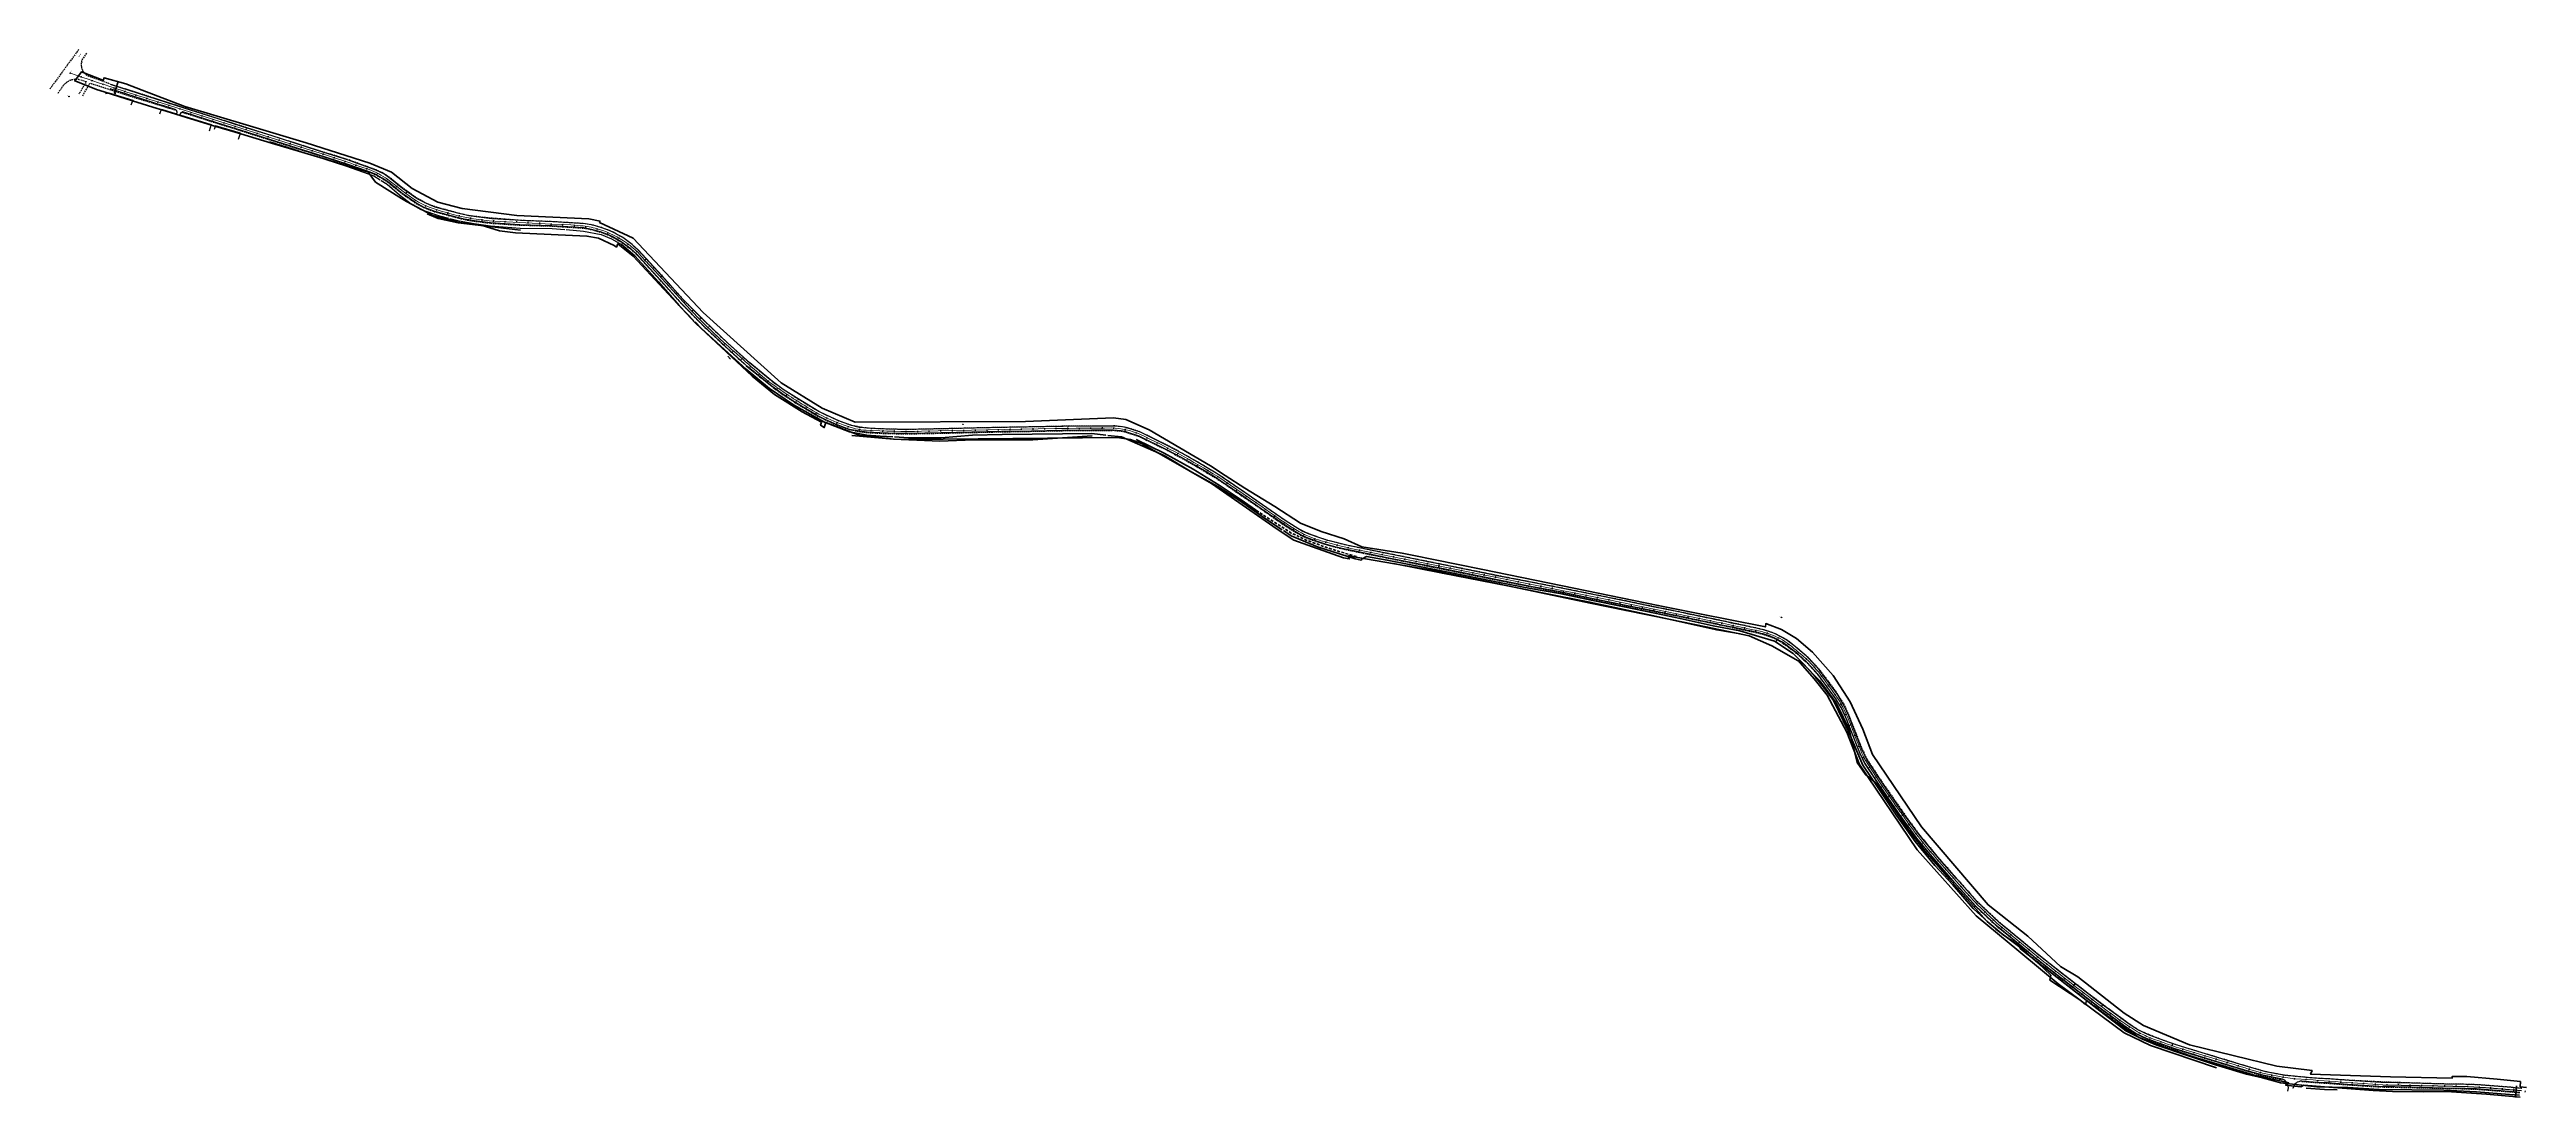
# Model space of a CAD drawing. Header units: metres. Extents: x 245702 to 2250761, y -1588929 to 6439132.
# Drawn here: x 2241850 to 2246139, y 539096 to 540911 of the extents above; entities that cross this region are included whole.
import ezdxf

# ---------------------------------------------------------------- set-up
doc = ezdxf.new("R2010")
doc.units = ezdxf.units.M
for name, pattern in [('CONTI', [0]), ('DASHED2', [0.375, 0.25, -0.125]), ('HIDDEN', [0.375, 0.25, -0.125])]:
    doc.linetypes.add(name, pattern=pattern)
doc.layers.add('10', color=1, linetype='Continuous', lineweight=35)
for name, color, linetype in [('NAD_MDEFAULT', 7, 'CONTI'), ('SIT_LDEFAULT', 7, 'CONTI'), ('USLZNDEFAULT', 7, 'CONTI'), ('ОСЬ_ВЕРХ_ПОКРЫТИЯ_ПИКЕТЫ', 1, 'Continuous'), ('разметка', 7, 'Continuous')]:
    doc.layers.add(name, color=color, linetype=linetype)
doc.styles.add('eskd', font='spds.shx', dxfattribs={"width": 1.2, "oblique": 15})
doc.styles.get("Standard").update_dxf_attribs({"font": 'simplex.shx'})
doc.linetypes.add('FENCELINE2', pattern='A,0.25,-0.1,[132,ltypeshp.shx,S=0.1,R=0,X=-0.1,Y=0],-0.1,1', length=1.45)

# ---------------------------------------------------------------- blocks, each defined once
blk = doc.blocks.new('BL_7')
at = {"color": 0}
for p, q in [((-0.35, 0.35), (0.35, -0.35)), ((-0.35, -0.35), (0.35, 0.35))]:
    blk.add_line(p, q, dxfattribs=at)
blk.add_circle((0, 0), 0.5, dxfattribs=at)

msp = doc.modelspace()

# ---------------------------------------------------------------- linework, layer by layer
at = {"linetype": 'DASHED2', "ltscale": 10, "flags": 128}
for points in [[(2241901, 540910.7), (2241850.4, 540841.5)], [(2241904.6, 540858.1), (2241913.9, 540855.1), (2241901.4, 540833.4)], [(2241907.9, 540830.7), (2241920.5, 540852.6), (2241952.4, 540842.1)], [(2241954, 540841.5), (2241996.1, 540828), (2242046.3, 540812.6), (2242070.4, 540805)], [(2241956.4, 540850.8), (2241998.3, 540837.5), (2242048.3, 540821.3), (2242233.3, 540762.4), (2242313.9, 540736.9), (2242367.1, 540720.4)], [(2242079.8, 540802), (2242231.6, 540754.2), (2242312.2, 540728.7), (2242365.2, 540711.9)], [(2242365.2, 540711.9), (2242386.2, 540704.2), (2242404.1, 540698), (2242414.4, 540694), (2242425.8, 540687.7), (2242437.8, 540679.6), (2242457.8, 540663.1), (2242484, 540644.6), (2242498.9, 540636.9), (2242506.7, 540633.6), (2242517.2, 540629.8), (2242559, 540618.5), (2242570.9, 540615.8), (2242582.4, 540613.8), (2242590.5, 540612.8), (2242614, 540609.8), (2242664.6, 540606.6), (2242720, 540604.9), (2242775.2, 540601.3), (2242788.8, 540598.8), (2242804, 540594.4), (2242816.5, 540589.9), (2242824.1, 540586.5), (2242839.9, 540577.3), (2242856.3, 540565.3)], [(2242368.4, 540720), (2242387.7, 540712.9), (2242402, 540707.7), (2242415.5, 540702.6), (2242428, 540697), (2242440, 540688.8), (2242460, 540672.4), (2242486.2, 540653.8), (2242500.8, 540645.6), (2242507.9, 540642.5), (2242520.4, 540638.1), (2242560.5, 540627.1), (2242576, 540623.4), (2242584.4, 540622.5), (2242593.2, 540621.4), (2242616.1, 540619), (2242666.7, 540615.1), (2242722, 540613), (2242777.7, 540609.6), (2242791.5, 540606.9), (2242806.1, 540602.7), (2242819.3, 540597.9), (2242827.2, 540594.3), (2242843.1, 540585.1), (2242859.5, 540573.3)], [(2242856.3, 540565.3), (2242866.3, 540556.2), (2242907.3, 540511.5), (2242943.8, 540471), (2242981.8, 540432.3), (2243021.5, 540395), (2243059.6, 540360.3), (2243099.1, 540328.2), (2243117.8, 540314.6), (2243140.4, 540299.7), (2243179.1, 540276.2), (2243192.8, 540269.6), (2243208.9, 540262.3), (2243213.6, 540260.3), (2243235.3, 540252.3), (2243252.7, 540248.9), (2243265.8, 540247.2), (2243287.9, 540246), (2243316.6, 540245.2), (2243336.8, 540245), (2243394, 540246.1), (2243447.4, 540247.4), (2243498.3, 540248.5), (2243550.7, 540249.4), (2243603.1, 540250.5), (2243654.1, 540250.8), (2243692.2, 540251.1), (2243705.8, 540249.6), (2243711.7, 540248.6), (2243736.8, 540240.4), (2243784.4, 540217), (2243809.7, 540203.4), (2243833.8, 540189.7), (2243868, 540169.3), (2243878.1, 540162.8), (2243917, 540136.1), (2243947.7, 540114.9), (2243987.4, 540087.3), (2244004.4, 540076.5), (2244016.8, 540069.2), (2244029, 540063.8), (2244047.2, 540057.4), (2244061.1, 540053), (2244077.9, 540048.5), (2244096.3, 540044.1), (2244111, 540041.1), (2244132.9, 540036.6), (2244166.4, 540030), (2244360.3, 539990.9), (2244415.2, 539980.3), (2244465.4, 539970.6), (2244520.2, 539959.4), (2244577, 539947.9), (2244621, 539939), (2244673.9, 539928.3), (2244730.6, 539916.6), (2244777.9, 539906.6), (2244809.4, 539899.9), (2244820.8, 539896.5), (2244827.6, 539894.2), (2244838.4, 539890), (2244850, 539883.2), (2244860.8, 539875.7), (2244877.2, 539862.6), (2244892.8, 539848.7)], [(2242858.3, 540573.5), (2242868.3, 540564.4), (2242909.3, 540519.7), (2242945.9, 540479.1), (2242983.8, 540440.5), (2243023.5, 540403.2), (2243061.7, 540368.4), (2243101.1, 540336.3), (2243119.8, 540322.7), (2243142.5, 540307.8), (2243181.2, 540284.4), (2243194.8, 540277.8), (2243210.9, 540270.5), (2243215.6, 540268.4), (2243237.3, 540260.4), (2243254.7, 540257), (2243267.8, 540255.3), (2243289.9, 540254.2), (2243318.7, 540253.4), (2243338.8, 540253.1), (2243396, 540254.3), (2243449.5, 540255.6), (2243500.4, 540256.7), (2243552.7, 540257.6), (2243605.2, 540258.7), (2243656.2, 540259), (2243694.3, 540259.2), (2243707.8, 540257.8), (2243713.7, 540256.8), (2243738.8, 540248.6), (2243786.4, 540225.1), (2243811.7, 540211.5), (2243835.9, 540197.8), (2243870, 540177.5), (2243880.1, 540171), (2243919.1, 540144.2), (2243949.7, 540123), (2243989.4, 540095.4), (2244006.4, 540084.7), (2244018.9, 540077.4), (2244031, 540072), (2244049.2, 540065.6), (2244063.1, 540061.2), (2244079.9, 540056.6), (2244098.4, 540052.2), (2244113, 540049.2), (2244135, 540044.7), (2244168.4, 540038.1), (2244362.4, 539999.1), (2244417.2, 539988.4), (2244467.4, 539978.7), (2244522.2, 539967.6), (2244579.1, 539956.1), (2244623, 539947.2), (2244676, 539936.4), (2244732.6, 539924.7), (2244779.9, 539914.7), (2244811.3, 539907.8), (2244822.7, 539905), (2244829.7, 539902.3), (2244841.3, 539897.7), (2244856.6, 539889.4), (2244863.5, 539884.5), (2244879.5, 539871.3), (2244894.4, 539858.5)], [(2244892.8, 539848.7), (2244911.3, 539828.3), (2244942.8, 539785.5), (2244953.4, 539767.6), (2244961.7, 539749.3), (2244967.6, 539734.2), (2244985.2, 539689.7), (2244993.1, 539673.6), (2245019, 539634.3), (2245052.2, 539586.5), (2245084.5, 539542.4), (2245118.9, 539500.9), (2245148.9, 539467.1), (2245184.3, 539427.2), (2245222.2, 539391.4), (2245261.8, 539358.8), (2245288, 539337.1), (2245332.6, 539301.9), (2245396.1, 539252.9), (2245447.5, 539215.1), (2245462.2, 539206.1), (2245480.5, 539197.5), (2245498.9, 539190.1), (2245528.2, 539179.8), (2245551, 539173), (2245601.5, 539157.6), (2245655.2, 539141.2), (2245682, 539133.4), (2245715.9, 539126.5)], [(2244894.9, 539857.9), (2244914.9, 539836.5), (2244945.8, 539794.4), (2244957.5, 539775.4), (2244964.9, 539758.7), (2244970.9, 539743.5), (2244988.7, 539698.5), (2244996.5, 539682.3), (2245021.9, 539643.7), (2245054.9, 539595.9), (2245086.7, 539551.6), (2245121.3, 539510.2), (2245151, 539476.3), (2245186.5, 539436.4), (2245224.4, 539400.6), (2245263.9, 539368.1), (2245290.1, 539346.4), (2245334.7, 539311.1), (2245398.2, 539262.1), (2245449.7, 539224.3), (2245466.2, 539212.9), (2245479.8, 539207), (2245504, 539197.1), (2245532.2, 539187.2), (2245552.9, 539180.9), (2245603.2, 539165.7), (2245657, 539149.4), (2245687, 539140.8), (2245719.8, 539134.5), (2245751.6, 539131.5), (2245778.1, 539129.2), (2245796.2, 539128.4), (2245831.3, 539125.9), (2245885.2, 539123.1), (2245941.4, 539121.1), (2245996.9, 539119.5), (2246035.1, 539118.9), (2246056.1, 539118.1), (2246110.8, 539113.9), (2246130.6, 539111.7)], [(2245749.5, 539123.3), (2245749.5, 539123.3), (2245776.1, 539121.3), (2245794.2, 539120.2), (2245828.6, 539117.7), (2245883.1, 539113.9), (2245939.2, 539112.8), (2245994.7, 539111.5), (2246032.1, 539110.7), (2246052.1, 539109.8), (2246108.4, 539105.5), (2246127.1, 539103.8)]]:
    msp.add_lwpolyline(points, dxfattribs=at)
for points in [[(2241914.3, 540904.1), (2241907, 540893.3, 0.376005), (2241915.7, 540865.8), (2241954.6, 540851.5)], [(2241865.1, 540835.2), (2241874.8, 540848.7, -0.307915), (2241903.4, 540858.5, -2.373374)]]:
    msp.add_lwpolyline(points, format="xyb", dxfattribs=at)
at = {"linetype": 'FENCELINE2', "lineweight": 25, "ltscale": 4, "flags": 128}
for points in [[(2241947.5, 540834.3), (2241952.9, 540835.8), (2241994.4, 540822.9), (2241994.4, 540822.9), (2241991.3, 540814.5)], [(2242041.6, 540799.1), (2242044.5, 540807.3), (2242070.4, 540799.3)], [(2242076, 540797.5), (2242130.5, 540780.7), (2242126.7, 540769.1)], [(2242177.8, 540755.3), (2242181.2, 540765.5), (2242138, 540778.4), (2242135.7, 540771.9)]]:
    msp.add_lwpolyline(points, dxfattribs=at)
at = {"flags": 128}
for points in [[(2241954.7, 540843), (2241996.1, 540829.6), (2242046.6, 540813.6)], [(2245889.9, 539117.8), (2245985.4, 539115.8), (2246037.1, 539114.6), (2246067.6, 539112.7), (2246130.1, 539107.7)]]:
    msp.add_lwpolyline(points, dxfattribs=at)
at = {"elevation": 213.7, "flags": 128}
for points in [[(2242415.5, 540701.7), (2242415.5, 540701.7), (2242401.3, 540707), (2242386.4, 540712.2), (2242367.8, 540718.8), (2242314.6, 540735.9), (2242234.1, 540761.6), (2242185.3, 540777), (2242142.2, 540790.4), (2242085.5, 540808.6), (2241956, 540850)], [(2242069.8, 540806.3), (2242046.6, 540813.5)], [(2243236.9, 540259.9), (2243216.8, 540267.3), (2243195.7, 540277.1), (2243182, 540283.7), (2243143.4, 540307.2), (2243120.7, 540322.1), (2243102, 540335.8), (2243062.6, 540367.8), (2243024.4, 540402.5), (2242984.7, 540439.9), (2242946.8, 540478.5), (2242910.2, 540519.1), (2242869.2, 540563.7), (2242859.2, 540572.8), (2242842.8, 540584.8), (2242826.8, 540594), (2242819.2, 540597.3), (2242806.7, 540601.9), (2242791.5, 540606.3), (2242777.8, 540608.8), (2242722.6, 540612.5), (2242667.2, 540614.3), (2242616.3, 540617.6), (2242589, 540620.9), (2242576.5, 540622.5), (2242561.7, 540626), (2242519.9, 540637.3), (2242509.4, 540641.1), (2242501.7, 540644.4), (2242487.1, 540652), (2242461.4, 540670.2), (2242440.4, 540687.3), (2242428.9, 540695.2), (2242415.5, 540701.7)], [(2244165.5, 540037.8), (2244135.1, 540043.9), (2244113.2, 540048.5), (2244098.6, 540051.5), (2244080, 540056), (2244063.3, 540060.5), (2244049.5, 540064.9), (2244031.3, 540071.2), (2244019.2, 540076.7), (2244006.8, 540083.9), (2243989.8, 540094.8), (2243950.2, 540122.2), (2243919.5, 540143.4), (2243880.5, 540170.2), (2243870.4, 540176.7), (2243836.3, 540197.1), (2243812.1, 540210.8), (2243786.7, 540224.4), (2243739.1, 540247.9), (2243713.9, 540256.1), (2243708, 540257.1), (2243694.4, 540258.5), (2243656.2, 540258.3), (2243605.3, 540258), (2243552.8, 540256.9), (2243500.5, 540256), (2243449.6, 540254.9), (2243396.1, 540253.6), (2243338.9, 540252.5), (2243318.8, 540252.7), (2243290, 540253.5), (2243268, 540254.6), (2243252.7, 540256), (2243236.9, 540259.9), (2243236.9, 540259.9)], [(2245465.7, 539212.7), (2245460.6, 539216), (2245450.8, 539222.6), (2245399.5, 539260.3), (2245335.9, 539309.3), (2245291.4, 539344.5), (2245265.1, 539366.2), (2245225.6, 539398.8), (2245187.8, 539434.6), (2245152.3, 539474.5), (2245122.3, 539508.3), (2245122.3, 539508.3), (2245088, 539549.7), (2245055.7, 539593.9), (2245022.5, 539641.6), (2244996.6, 539680.9), (2244988.7, 539696.9), (2244971, 539741.7), (2244965.2, 539756.6), (2244956.9, 539775), (2244946.2, 539793), (2244914.8, 539835.7), (2244896.2, 539856.1), (2244891.6, 539860.3), (2244870.5, 539878.2), (2244856.4, 539888.9), (2244847.9, 539893.2), (2244841.2, 539897.1)], [(2245702.4, 539137.3), (2245685.7, 539140.5), (2245659, 539148.1), (2245605.3, 539164.4), (2245554.8, 539179.8), (2245532.1, 539186.6), (2245502.8, 539196.9), (2245484.4, 539204.3), (2245465.8, 539212.7)], [(2246130.7, 539111.2), (2246111.8, 539113), (2246055.7, 539117.3), (2246035.8, 539118.2), (2245998.2, 539118.9), (2245942.8, 539120.3), (2245886.6, 539121.3), (2245832.2, 539125.2), (2245797.8, 539127.7), (2245779.4, 539128.7), (2245753.1, 539130.8), (2245719.6, 539134), (2245702.4, 539137.3)], [(2246127.1, 539104.3), (2246108.2, 539106.1), (2246052.1, 539110.3), (2246032.2, 539111.2), (2245994.6, 539112), (2245939.2, 539113.3), (2245883, 539114.4), (2245828.6, 539118.2), (2245794.2, 539120.7), (2245775.8, 539121.7), (2245749.5, 539123.9)]]:
    msp.add_lwpolyline(points, dxfattribs=at)
at = {"color": 6, "lineweight": 50, "flags": 128}
for points in [[(2241968.7, 540853.3), (2241962.7, 540835.1), (2241965.1, 540834.4)], [(2242504.2, 540625.8), (2242523, 540618.1), (2242558.1, 540610.4), (2242665.7, 540598)], [(2243024.5, 540379.5), (2243029.5, 540374.3)], [(2243239.5, 540242.3), (2243311.6, 540235.9), (2243391.5, 540232.6), (2243450.3, 540234.6), (2243552.6, 540234.4), (2243655.2, 540241.4)], [(2243943.8, 540109.5), (2243913.7, 540130.8), (2243875.1, 540156.4), (2243830.3, 540183.7), (2243780, 540211.7), (2243731.6, 540235.5)], [(2244777.3, 539898.4), (2244736.8, 539905.5), (2244620, 539931.5), (2244517.3, 539953.5), (2244463.9, 539963.8), (2244374.5, 539981.6), (2244261.7, 540003.6), (2244177.3, 540020.3)], [(2245601.8, 539147.1), (2245487.8, 539185.9), (2245442, 539207.8), (2245327.8, 539292.7), (2245259.8, 539348.9), (2245186, 539410), (2245083.9, 539524.6), (2244984.1, 539672.5), (2244962.1, 539728.2), (2244927.7, 539792.5), (2244905.3, 539820.8), (2244877.9, 539852.2)], [(2245811.1, 539108.9), (2245789.1, 539109.7), (2245756.9, 539111.6)], [(2246121.2, 539115.8), (2246119.7, 539095.6)]]:
    msp.add_lwpolyline(points, dxfattribs=at)
at = {"flags": 128}
for points in [[(2242069.8, 540806.3, -0.177387), (2242070.4, 540799.3, -1.150823)], [(2245725.5, 539106.3), (2245726.1, 539109.7, 0.36245), (2245716, 539127.1)], [(2245749.5, 539123.9), (2245749.5, 539123.9, 0.358049), (2245734.3, 539111.4), (2245734.3, 539111.4)]]:
    msp.add_lwpolyline(points, format="xyb", dxfattribs=at)
at = {"elevation": 213.7, "flags": 128}
for points in [[(2245716, 539127.1), (2245682.1, 539134), (2245655.3, 539141.7), (2245601.6, 539158.1), (2245551.1, 539173.5), (2245528.4, 539180.3), (2245499.1, 539190.6), (2245480.7, 539198), (2245462.4, 539206.6), (2245447.7, 539215.5), (2245396.4, 539253.3), (2245332.9, 539302.2), (2245288.3, 539337.5), (2245262.1, 539359.2), (2245222.6, 539391.7), (2245184.7, 539427.5), (2245149.2, 539467.4), (2245119.3, 539501.3), (2245119.3, 539501.3), (2245084.9, 539542.7), (2245052.6, 539586.8), (2245019.5, 539634.6), (2244993.6, 539673.9), (2244985.7, 539689.9), (2244968, 539734.6), (2244962.2, 539749.6), (2244953.9, 539767.9), (2244943.1, 539785.9), (2244911.7, 539828.6), (2244893.2, 539849.1), (2244877.5, 539863.3), (2244861.2, 539876.1), (2244850.4, 539884), (2244838.7, 539890.5, 0.050228), (2244809.6, 539900.4, 0.007385), (2244778, 539907.1, -0.004107), (2244730.7, 539917, -0.006801), (2244674.1, 539928.8), (2244621, 539939.5), (2244577, 539948.5), (2244520.3, 539959.9), (2244465.5, 539971.1), (2244415.1, 539980.8), (2244360.3, 539991.5), (2244263.7, 540011), (2244166.4, 540030.5), (2244133, 540037.1), (2244111, 540041.6), (2244096.5, 540044.6), (2244077.8, 540049), (2244061.2, 540053.5), (2244047.4, 540057.9), (2244029.2, 540064.3), (2244017.1, 540069.7), (2244004.7, 540076.9), (2243987.6, 540087.8), (2243948, 540115.3), (2243917.4, 540136.5), (2243878.4, 540163.2), (2243868.3, 540169.8), (2243834.1, 540190.1), (2243809.9, 540203.8), (2243784.6, 540217.4), (2243737, 540240.9), (2243711.8, 540249.1), (2243705.8, 540250.1), (2243692.2, 540251.6), (2243654.1, 540251.3), (2243603.1, 540251), (2243550.7, 540249.9), (2243498.4, 540249), (2243447.4, 540247.9), (2243394, 540246.6), (2243336.8, 540245.5), (2243316.7, 540245.7), (2243287.9, 540246.6), (2243265.8, 540247.7), (2243252.6, 540249.4), (2243235.5, 540252.8), (2243213.8, 540260.9), (2243193.1, 540270), (2243179.4, 540276.6), (2243140.8, 540300.1), (2243118.1, 540315), (2243099.4, 540328.6), (2243060, 540360.7), (2243021.9, 540395.4), (2242982.2, 540432.7), (2242944.2, 540471.4), (2242907.7, 540511.9), (2242866.6, 540556.6), (2242856.7, 540565.7), (2242840.2, 540577.7), (2242824.2, 540586.8), (2242816.7, 540590.2), (2242804.1, 540594.8), (2242788.9, 540599.1), (2242775.2, 540601.7), (2242720, 540605.4), (2242664.7, 540607.1), (2242613.7, 540610.4), (2242586.4, 540613.8), (2242576.2, 540615.4), (2242568.3, 540616.8), (2242559.1, 540618.9), (2242517.4, 540630.2), (2242506.9, 540634), (2242499.1, 540637.2), (2242484.5, 540644.9), (2242458.8, 540663), (2242437.9, 540680.2), (2242426.3, 540688.1), (2242413.1, 540695.1), (2242398.9, 540700.5), (2242384.1, 540705.6), (2242365.5, 540712.3), (2242312.2, 540729.4), (2242231.7, 540755), (2242182.9, 540770.4), (2242139.8, 540783.9), (2242083.2, 540802), (2242081.2, 540802.6)], [(2244841.2, 539897.1, 0.048749), (2244811.8, 539907, 0.007385), (2244780.2, 539913.7, -0.004107), (2244732.9, 539923.7, -0.006801), (2244676.3, 539935.4), (2244623.2, 539946.2), (2244579.3, 539955.1), (2244522.5, 539966.6), (2244467.7, 539977.7), (2244417.3, 539987.4), (2244362.5, 539998.1), (2244265.9, 540017.7), (2244168.6, 540037.2), (2244165.6, 540037.8)]]:
    msp.add_lwpolyline(points, format="xyb", dxfattribs=at)
at = {"color": 5, "lineweight": 30, "elevation": 216.8, "flags": 128}
for points in [[(2242231.4, 540751.1), (2242280.6, 540735.6)], [(2242283.4, 540734.7), (2242311.1, 540725.9), (2242364.3, 540708.9), (2242411.8, 540691.8), (2242422.8, 540685)], [(2242424.8, 540683.7), (2242435.1, 540677.4), (2242456.2, 540658.9), (2242478.7, 540641.7), (2242493.2, 540633.4), (2242525.5, 540622.6), (2242540.9, 540618.8)], [(2242543.5, 540618.1), (2242559.7, 540614.2), (2242585.5, 540609.5), (2242614, 540605.5), (2242665.4, 540601.5), (2242720.4, 540600.9), (2242742.5, 540599)], [(2242744.9, 540598.9), (2242775.1, 540596.3), (2242775.1, 540596.3), (2242805.4, 540590.2), (2242823.3, 540582.8), (2242840.4, 540573.2)]]:
    msp.add_lwpolyline(points, dxfattribs=at)
at = {"color": 5, "lineweight": 50, "flags": 128}
for points in [[(2242840.4, 540573.2), (2242863.7, 540553.3), (2242904.5, 540508.4), (2242940.6, 540467.3), (2242966.1, 540440.8)], [(2242968, 540439), (2242978.8, 540427.8), (2243018.9, 540391.2), (2243056.3, 540357.1), (2243096.7, 540323.8), (2243138.6, 540295.5), (2243177.7, 540273.6), (2243192.1, 540265.5), (2243235.2, 540248.5), (2243265.2, 540242.9), (2243288.4, 540241.2), (2243310.5, 540239.8)], [(2243313.2, 540239.6), (2243337.5, 540238), (2243394, 540238.3), (2243448.5, 540243), (2243499.4, 540243.8), (2243499.4, 540243.8), (2243551.4, 540244.2), (2243551.4, 540244.2), (2243603.9, 540245.3), (2243654.9, 540245.5), (2243678.9, 540242.8)], [(2243682.6, 540242.4), (2243706.3, 540239.8), (2243706.3, 540239.8), (2243779.9, 540207.6), (2243827.8, 540178.7), (2243872.9, 540153.8), (2243912.2, 540128.4), (2243912.2, 540128.4)]]:
    msp.add_lwpolyline(points, dxfattribs=at)
at = {"color": 5, "lineweight": 50, "elevation": 212.6, "flags": 128}
for points in [[(2243984.4, 540078.9), (2243954.1, 540099.1), (2243912.2, 540128.4)], [(2246126.4, 539099.6), (2246109.1, 539100.8), (2246051.8, 539105.5), (2245995.4, 539108), (2245940.2, 539108.7), (2245883.3, 539109.2), (2245829.4, 539112.8), (2245775.8, 539114.2), (2245712.8, 539120.9), (2245700.9, 539124.3), (2245681.5, 539129.6), (2245653.8, 539136), (2245600.2, 539152.3), (2245550, 539168.8), (2245498.5, 539186.4), (2245473.7, 539196.8), (2245460.1, 539203.3), (2245445, 539211), (2245394.9, 539250), (2245262.7, 539352.9), (2245261.2, 539355.7), (2245220.1, 539387.1), (2245180.8, 539422.8), (2245145.1, 539464.7), (2245114.5, 539497.2), (2245080, 539539.1), (2245048.5, 539583.6), (2245016.2, 539631.9), (2244989.7, 539671.1), (2244964.1, 539730.5), (2244938.7, 539782.9), (2244925.8, 539801.3), (2244907.1, 539823.9), (2244888.2, 539845.3), (2244869, 539864.6), (2244836.6, 539886.1), (2244777, 539903.8), (2244730.6, 539912.7), (2244673.3, 539925.1), (2244629.7, 539934.2), (2244576.2, 539945.6), (2244519.6, 539957.2), (2244465.3, 539968.4), (2244414.1, 539977.2), (2244360.5, 539987.3), (2244262.9, 540007.4), (2244166.2, 540026.4), (2244130.4, 540032.8), (2244123.1, 540028.3), (2244120.9, 540026.2), (2244110.5, 540028.5), (2244045.7, 540049.4), (2243999.9, 540068.6), (2243986.7, 540077.4)]]:
    msp.add_lwpolyline(points, dxfattribs=at)
at = {"color": 6, "linetype": 'HIDDEN', "lineweight": 50, "ltscale": 20, "flags": 128}
msp.add_lwpolyline([(2244113.2, 540032.3), (2244084.5, 540040.9), (2244054.2, 540050.7), (2244026.2, 540061.1), (2244000.1, 540073.2), (2243944.1, 540109.4)], dxfattribs=at)
msp.add_arc((2242083.3, 540795.2), 7.68, 105.6542, 162.6209)
at = {"layer": '10'}
for points in [[(2242800.9, 540583.8), (2242780.8, 540587.4), (2242657, 540593.1), (2242629.5, 540596.7), (2242597.9, 540606.2), (2242560.3, 540611), (2242513.9, 540622.9), (2242468.7, 540647.3), (2242459.5, 540652.9), (2242414.5, 540681.1), (2242401.9, 540698.4), (2242324, 540721.7), (2242234.5, 540748.4), (2242181.4, 540764.4), (2242138.2, 540777.5), (2242087.5, 540792.8), (2242068.8, 540798.4), (2242044.6, 540806.1), (2242037, 540808.5), (2241994.2, 540822), (2241935.8, 540840.5), (2241933.4, 540840.6), (2241894.1, 540856.2), (2241905.5, 540872), (2241942.6, 540857.3)], [(2241942.6, 540857.3), (2241943.4, 540857.1), (2241944.9, 540861.8), (2241982.4, 540851), (2242010.9, 540840.3), (2242084.9, 540812.2), (2242196.8, 540778.6), (2242294.8, 540749.2), (2242294.8, 540748.9), (2242405, 540714), (2242442.6, 540698.2)], [(2242442.6, 540698.2), (2242478.3, 540670.1)], [(2242478.3, 540670.1), (2242522.8, 540646.1), (2242565, 540635.2), (2242659.4, 540623.1), (2242784.2, 540617.2), (2242803.5, 540613.6), (2242802.8, 540611), (2242860.8, 540583.8), (2242982, 540455.3), (2243117, 540333.2), (2243188.1, 540289.4), (2243245, 540265.5), (2243540.3, 540266.5), (2243692.5, 540272.5), (2243714, 540269.8), (2243753.9, 540251.8), (2243860.4, 540189.5), (2243885.7, 540173.1), (2243920, 540150.8), (2243971.6, 540119), (2244016.3, 540090.2), (2244052.1, 540076.1), (2244091.7, 540063.4), (2244122.4, 540049.6), (2244192.2, 540038.2), (2244209.7, 540034.7), (2244328.7, 540010.4), (2244447.4, 539986.2), (2244635.6, 539947.8), (2244710.3, 539932.5), (2244757, 539923.4), (2244821.1, 539910.6), (2244821.7, 539916.3), (2244848.7, 539906.2), (2244874.7, 539890.8), (2244902.3, 539867), (2244938.1, 539826.5), (2244967.5, 539780.9), (2244989.4, 539733.3), (2245006.5, 539689.8), (2245006.5, 539689.8), (2245091.3, 539564.6), (2245206.4, 539429.1), (2245275.1, 539375.1), (2245331.8, 539322.7), (2245361.8, 539304.3), (2245442.1, 539241.5), (2245475.7, 539220.2), (2245555.4, 539186.6), (2245706.6, 539149.9), (2245767.5, 539142.2), (2245764.9, 539135.7), (2245903.1, 539131.6), (2246010.1, 539129.1), (2246009.8, 539131.9), (2246035.2, 539131.7), (2246087.8, 539127.5), (2246128.2, 539123.2), (2246127.7, 539114.1), (2246138.6, 539113.1)], [(2242800.9, 540583.8), (2242828.1, 540571.2)], [(2245365.5, 539264.9), (2245313.4, 539299), (2245315.1, 539307.3), (2245292.4, 539328.8), (2245284.1, 539336.5), (2245262.6, 539356.8), (2245242, 539370.8), (2245232.6, 539377.2), (2245204.8, 539400.5), (2245194.4, 539412.2), (2245139.8, 539473.8), (2245097.6, 539522.1), (2245078.5, 539546.5), (2245069.7, 539557.8), (2245068.6, 539559.4), (2245039.4, 539602.9), (2245012.8, 539639.8), (2244994.1, 539654.8), (2244979.9, 539675.8), (2244965.9, 539732.7), (2244946.7, 539772.2), (2244943.3, 539779.2), (2244915.3, 539817.4), (2244885.7, 539847.2), (2244832.1, 539877.9), (2244792.8, 539895), (2244718.5, 539910.5), (2244656.5, 539923.5), (2244579.8, 539938.8), (2244517.6, 539951.8), (2244408.1, 539974.6), (2244336.6, 539989.7), (2244242.1, 540008.9), (2244098.8, 540034), (2244100.4, 540028.5), (2244090.7, 540030.1), (2244036.8, 540049.5), (2244004.7, 540060.9), (2243975.5, 540080.2), (2243862.3, 540159.2), (2243783.7, 540204.3), (2243740.7, 540228.4), (2243721.8, 540235), (2243698.5, 540238.7), (2243337.7, 540235.4), (2243312.5, 540235.6), (2243260.7, 540241.3), (2243253.1, 540242.1), (2243194.2, 540264.6), (2243191.7, 540255.8), (2243185.2, 540259.9), (2243187, 540265.3), (2243153.6, 540283.2), (2243105.7, 540313.4), (2243066.7, 540345.1), (2242968.9, 540436.7), (2242968.9, 540436.7), (2242898.2, 540512.6), (2242861.1, 540552.7), (2242834.3, 540574.2), (2242831.7, 540568.6), (2242828.1, 540571.2)], [(2246127.5, 539096.4), (2246069.4, 539101.3), (2246000.3, 539105.7), (2245960.5, 539105.5), (2245906.4, 539106.1), (2245873.3, 539107.9), (2245842.8, 539110.1), (2245811.9, 539112.4), (2245788.9, 539114.3), (2245753.1, 539116.8), (2245748, 539114.1), (2245721.6, 539117.2), (2245726.9, 539120.9), (2245665.7, 539135.1), (2245559.6, 539166.6), (2245513.7, 539182.2), (2245474.2, 539197.1), (2245467.4, 539199.7), (2245421.6, 539230.5), (2245377, 539263.7), (2245375.4, 539256.9), (2245365.5, 539264.9)]]:
    msp.add_lwpolyline(points, dxfattribs=at)
at = {"layer": 'SIT_LDEFAULT', "color": 7}
for p, q in [((2241881.4, 540883.7), (2241881.8, 540884.3)), ((2241886.6, 540891.1), (2241887, 540891.7)), ((2241906.3, 540880.6), (2241906.3, 540881.3)), ((2241906.7, 540888.1), (2241906.7, 540888.9)), ((2241907.2, 540894.1), (2241907.3, 540894.8)), ((2241907.9, 540873.3), (2241907.6, 540874))]:
    msp.add_line(p, q, dxfattribs=at)
at = {"layer": 'ОСЬ_ВЕРХ_ПОКРЫТИЯ_ПИКЕТЫ'}
for p, q in [((2241886, 540868.5), (2241886.8, 540870.9)), ((2241886, 540868.5), (2241886.8, 540870.9)), ((2241905, 540862.1), (2241905.8, 540864.5)), ((2241923.9, 540855.6), (2241924.7, 540858)), ((2241942.7, 540849.3), (2241943.6, 540851.6)), ((2241961.9, 540843.3), (2241962.7, 540845.6)), ((2241980.8, 540836.8), (2241981.6, 540839.1)), ((2241980.8, 540836.8), (2241981.6, 540839.1)), ((2241999.8, 540830.5), (2242000.6, 540832.9)), ((2242018.9, 540824.4), (2242019.6, 540826.8)), ((2242038, 540818.5), (2242038.7, 540820.9)), ((2242057.1, 540812.5), (2242057.8, 540814.9)), ((2242076.2, 540806.6), (2242076.9, 540809)), ((2242076.2, 540806.6), (2242076.9, 540809)), ((2242095.3, 540800.6), (2242096, 540803)), ((2242114.3, 540794.4), (2242115, 540796.8)), ((2242133.3, 540788.4), (2242134.1, 540790.8)), ((2242152.4, 540782.3), (2242153.1, 540784.7)), ((2242171.5, 540776.3), (2242172.2, 540778.7)), ((2242171.5, 540776.3), (2242172.2, 540778.7)), ((2242190.7, 540770.9), (2242191.5, 540773.3)), ((2242209.6, 540764.2), (2242210.3, 540766.6)), ((2242228.7, 540758.2), (2242229.4, 540760.6)), ((2242247.8, 540752.3), (2242248.5, 540754.7)), ((2242266.8, 540746.2), (2242267.5, 540748.6)), ((2242266.8, 540746.2), (2242267.5, 540748.6)), ((2242285.9, 540740.1), (2242286.6, 540742.5)), ((2242304.9, 540734), (2242305.7, 540736.4)), ((2242324, 540728), (2242324.7, 540730.4)), ((2242343, 540721.9), (2242343.7, 540724.3)), ((2242361.9, 540715.7), (2242362.7, 540718)), ((2242380.6, 540709.2), (2242381.5, 540711.5)), ((2242399.6, 540702.7), (2242400.4, 540705.1)), ((2242417.7, 540694.8), (2242418.9, 540697)), ((2242435, 540684.8), (2242436.3, 540686.9)), ((2242450.5, 540672.3), (2242452, 540674.4)), ((2242468, 540662.3), (2242469.4, 540664.4)), ((2242482.8, 540648.9), (2242484.2, 540651)), ((2242501.3, 540639), (2242502.4, 540641.3)), ((2242520.5, 540631.8), (2242521.3, 540634.2)), ((2242539.9, 540626.3), (2242540.6, 540628.7)), ((2242539.9, 540626.3), (2242540.6, 540628.7)), ((2242559.5, 540621.3), (2242560.1, 540623.7)), ((2242579.2, 540617.2), (2242579.7, 540619.7)), ((2242599.2, 540614.2), (2242599.5, 540616.7)), ((2242619.2, 540612.4), (2242619.4, 540614.9)), ((2242639.2, 540611.1), (2242639.4, 540613.6)), ((2242639.2, 540611.1), (2242639.4, 540613.6)), ((2242659.2, 540610.9), (2242659.4, 540613.4)), ((2242679.2, 540609.6), (2242679.3, 540612.1)), ((2242699.1, 540608.3), (2242699.3, 540610.8)), ((2242719.1, 540607), (2242719.3, 540609.5)), ((2242739.1, 540605.7), (2242739.2, 540608.2)), ((2242739.1, 540605.7), (2242739.2, 540608.2)), ((2242759, 540604.3), (2242759.2, 540606.8)), ((2242778.8, 540602.1), (2242779.1, 540604.6)), ((2242798.3, 540598.3), (2242798.9, 540600.7)), ((2242817.1, 540592.1), (2242818, 540594.5)), ((2242834.9, 540583.5), (2242836.2, 540585.7)), ((2242834.9, 540583.5), (2242836.2, 540585.7)), ((2242851.5, 540572.6), (2242853, 540574.6)), ((2242866.6, 540559.8), (2242868.3, 540561.6)), ((2242880.7, 540545.7), (2242882.5, 540547.4)), ((2242894.3, 540531), (2242896.1, 540532.7)), ((2242907.8, 540516.3), (2242909.7, 540518)), ((2242907.8, 540516.3), (2242909.7, 540518)), ((2242921.4, 540501.6), (2242923.2, 540503.3)), ((2242934.9, 540486.9), (2242936.8, 540488.6)), ((2242948.5, 540472.2), (2242950.3, 540473.9)), ((2242962.1, 540457.5), (2242963.9, 540459.2)), ((2242975.8, 540443), (2242977.6, 540444.7)), ((2242975.8, 540443), (2242977.6, 540444.7)), ((2242989.7, 540428.6), (2242991.5, 540430.3)), ((2243003.8, 540414.4), (2243005.6, 540416.2)), ((2243018.2, 540400.5), (2243019.9, 540402.3)), ((2243032.9, 540386.8), (2243034.6, 540388.7)), ((2243047.8, 540373.5), (2243049.5, 540375.4)), ((2243047.8, 540373.5), (2243049.5, 540375.4)), ((2243063, 540360.5), (2243064.6, 540362.4)), ((2243078.5, 540347.7), (2243080.1, 540349.7)), ((2243094.2, 540335.3), (2243095.7, 540337.3)), ((2243110, 540323.1), (2243111.5, 540325)), ((2243125.9, 540310.9), (2243127.4, 540312.9)), ((2243125.9, 540310.9), (2243127.4, 540312.9)), ((2243142.3, 540299.4), (2243143.7, 540301.5)), ((2243159.5, 540288.9), (2243160.7, 540291.1)), ((2243177.3, 540279.7), (2243178.4, 540281.9)), ((2243195.7, 540271.6), (2243196.6, 540273.9)), ((2243213.7, 540263.2), (2243214.7, 540265.6)), ((2243232.9, 540256.2), (2243233.7, 540258.5)), ((2243252.9, 540251.2), (2243253.3, 540253.7)), ((2243273.1, 540249.5), (2243273.3, 540252)), ((2243293.3, 540248.7), (2243293.4, 540251.2)), ((2243313.4, 540248.2), (2243313.4, 540250.7)), ((2243333.4, 540248), (2243333.4, 540250.5)), ((2243353.5, 540248), (2243353.4, 540250.5)), ((2243373.5, 540248.4), (2243373.4, 540250.9)), ((2243393.5, 540248.8), (2243393.4, 540251.3)), ((2243413.4, 540249.2), (2243413.4, 540251.7)), ((2243433.5, 540249.6), (2243433.4, 540252.1)), ((2243453.4, 540250), (2243453.3, 540252.5)), ((2243473.5, 540250.3), (2243473.4, 540252.8)), ((2243493.4, 540250.9), (2243493.4, 540253.4)), ((2243513.4, 540251.4), (2243513.4, 540253.9)), ((2243533.4, 540251.7), (2243533.3, 540254.2)), ((2243553.3, 540252.1), (2243553.3, 540254.6)), ((2243573.3, 540252.5), (2243573.3, 540255)), ((2243593.3, 540252.9), (2243593.3, 540255.4)), ((2243613.3, 540253), (2243613.3, 540255.5)), ((2243633.3, 540253.2), (2243633.3, 540255.7)), ((2243653.2, 540253.6), (2243653.2, 540256.1)), ((2243673, 540253.8), (2243673.1, 540256.3)), ((2243693.1, 540253.7), (2243693.2, 540256.2)), ((2243712.4, 540249.4), (2243712.9, 540251.8)), ((2243712.8, 540251.1), (2243713.3, 540253.5)), ((2243731.9, 540245.4), (2243732.7, 540247.8)), ((2243750.1, 540237.2), (2243751.2, 540239.4)), ((2243768, 540228.4), (2243769, 540230.7)), ((2243785.6, 540219.3), (2243786.8, 540221.5)), ((2243803.1, 540210), (2243804.4, 540212.1)), ((2243820.6, 540200.4), (2243821.9, 540202.5)), ((2243837.7, 540190), (2243839.1, 540192.1)), ((2243855.2, 540180.3), (2243856.6, 540182.4)), ((2243872.3, 540169.8), (2243873.6, 540171.8)), ((2243888.7, 540158.4), (2243890.1, 540160.5)), ((2243905.2, 540147.1), (2243906.6, 540149.2)), ((2243921.8, 540135.9), (2243923.2, 540138)), ((2243938.4, 540124.8), (2243939.8, 540126.9)), ((2243954.9, 540113.4), (2243956.3, 540115.5)), ((2243970.7, 540101.1), (2243972.1, 540103.2)), ((2243971, 540101.6), (2243972.4, 540103.7)), ((2243987.6, 540090.4), (2243989, 540092.6)), ((2244004.3, 540079.6), (2244005.7, 540081.7)), ((2244022.1, 540069.8), (2244023.2, 540072)), ((2244040.8, 540062), (2244041.7, 540064.3)), ((2244060, 540056.1), (2244060.8, 540058.4)), ((2244060, 540056.1), (2244060.8, 540058.4)), ((2244079.4, 540050.9), (2244080, 540053.3)), ((2244098.9, 540046.4), (2244099.4, 540048.8)), ((2244118.5, 540042.4), (2244119, 540044.9)), ((2244138.1, 540038.5), (2244138.6, 540040.9)), ((2244157.7, 540034.6), (2244158.2, 540037)), ((2244177.3, 540030.6), (2244177.8, 540033.1)), ((2244196.9, 540026.7), (2244197.4, 540029.2)), ((2244216.5, 540022.8), (2244217, 540025.3)), ((2244236.2, 540018.9), (2244236.6, 540021.4)), ((2244255.5, 540013.8), (2244256, 540016.2)), ((2244255.8, 540015), (2244256.3, 540017.4)), ((2244275.4, 540011.1), (2244275.9, 540013.5)), ((2244295, 540007.2), (2244295.5, 540009.6)), ((2244314.6, 540003.2), (2244315.1, 540005.7)), ((2244334.2, 539999.3), (2244334.7, 540001.8)), ((2244353.8, 539995.4), (2244354.3, 539997.9)), ((2244373.4, 539991.5), (2244373.9, 539994)), ((2244393, 539987.6), (2244393.5, 539990)), ((2244412.6, 539983.6), (2244413.1, 539986.1)), ((2244432.2, 539979.7), (2244432.7, 539982.2)), ((2244451.8, 539975.8), (2244452.3, 539978.3)), ((2244471.2, 539970.7), (2244471.7, 539973.2)), ((2244491.1, 539968), (2244491.6, 539970.4)), ((2244510.7, 539964), (2244511.2, 539966.4)), ((2244530.3, 539960), (2244530.8, 539962.5)), ((2244549.9, 539956.1), (2244550.3, 539958.6)), ((2244569.3, 539951.2), (2244569.8, 539953.6)), ((2244588.9, 539947.2), (2244589.4, 539949.7)), ((2244608.5, 539943.3), (2244609, 539945.8)), ((2244628.1, 539939.4), (2244628.6, 539941.9)), ((2244647.7, 539935.5), (2244648.2, 539938)), ((2244647.7, 539935.5), (2244648.2, 539938)), ((2244667.3, 539931.6), (2244667.8, 539934)), ((2244687, 539927.7), (2244687.4, 539930.1)), ((2244706.6, 539923.8), (2244707.1, 539926.2)), ((2244726.2, 539919.9), (2244726.7, 539922.3)), ((2244745.8, 539915.9), (2244746.3, 539918.3)), ((2244745.8, 539915.9), (2244746.3, 539918.3)), ((2244765.3, 539911.6), (2244765.8, 539914.1)), ((2244784.9, 539907.5), (2244785.3, 539909.9)), ((2244804.5, 539903.4), (2244805, 539905.8)), ((2244824, 539898.4), (2244824.9, 539900.7)), ((2244840.4, 539885.7), (2244841.5, 539887.9)), ((2244843, 539890.6), (2244844.1, 539892.8)), ((2244860.2, 539879.7), (2244861.6, 539881.7)), ((2244875.9, 539867.2), (2244877.4, 539869.1)), ((2244891.1, 539854), (2244892.8, 539855.8)), ((2244905, 539839.8), (2244906.7, 539841.6)), ((2244917.5, 539824.4), (2244919.4, 539826.1)), ((2244929.2, 539808.6), (2244931.1, 539810.2)), ((2244940.5, 539792.6), (2244942.5, 539794)), ((2244950.9, 539776.6), (2244953.1, 539777.9)), ((2244959.8, 539758.7), (2244962.1, 539759.8)), ((2244967.4, 539740.5), (2244969.7, 539741.4)), ((2244967.4, 539740.5), (2244969.7, 539741.4)), ((2244974.5, 539722.4), (2244976.9, 539723.2)), ((2244981.8, 539703.3), (2244984.2, 539704.2)), ((2244990.3, 539684.6), (2244992.6, 539685.6)), ((2245000.6, 539667.2), (2245002.7, 539668.4)), ((2245011.5, 539650.1), (2245013.6, 539651.5)), ((2245022.6, 539633.5), (2245024.7, 539634.9)), ((2245034.2, 539617), (2245036.3, 539618.4)), ((2245045.6, 539600.6), (2245047.6, 539602)), ((2245057.4, 539584.2), (2245059.4, 539585.7)), ((2245068.8, 539567.8), (2245070.8, 539569.3)), ((2245080.8, 539551.7), (2245082.8, 539553.3)), ((2245093.1, 539535.9), (2245095, 539537.4)), ((2245106, 539520.4), (2245107.9, 539522)), ((2245118.9, 539505.3), (2245120.8, 539506.9)), ((2245132.2, 539490.2), (2245134.1, 539491.8)), ((2245145.6, 539475.2), (2245147.5, 539476.8)), ((2245158.7, 539460.1), (2245160.6, 539461.8)), ((2245171.9, 539445.1), (2245173.8, 539446.7)), ((2245185.7, 539430.4), (2245187.5, 539432.1)), ((2245199.9, 539416.1), (2245201.7, 539417.9)), ((2245214.7, 539402.3), (2245216.3, 539404.2)), ((2245229.7, 539389), (2245231.3, 539390.9)), ((2245245.2, 539376.4), (2245246.8, 539378.3)), ((2245260.6, 539363.6), (2245262.2, 539365.5)), ((2245275.9, 539350.8), (2245277.5, 539352.7)), ((2245291.5, 539338.2), (2245293.1, 539340.2)), ((2245307.1, 539325.7), (2245308.7, 539327.7)), ((2245322.8, 539313.2), (2245324.4, 539315.1)), ((2245338.5, 539300.8), (2245340, 539302.7)), ((2245354.3, 539288.5), (2245355.8, 539290.4)), ((2245355.2, 539289.6), (2245356.7, 539291.6)), ((2245370.3, 539276.5), (2245371.8, 539278.5)), ((2245386.2, 539264.3), (2245387.7, 539266.3)), ((2245403.2, 539253.6), (2245404.7, 539255.6)), ((2245418.1, 539240), (2245419.5, 539242)), ((2245434.5, 539228.5), (2245435.9, 539230.5)), ((2245451, 539217), (2245452.4, 539219.2)), ((2245468.2, 539206.3), (2245469.4, 539208.5)), ((2245486.7, 539197.9), (2245487.7, 539200.1)), ((2245505.7, 539190.9), (2245506.6, 539193.3)), ((2245524.7, 539184.3), (2245525.5, 539186.7)), ((2245525.1, 539185.5), (2245525.9, 539187.8)), ((2245543.7, 539178), (2245544.5, 539180.4)), ((2245562.9, 539172.1), (2245563.6, 539174.5)), ((2245582, 539166.3), (2245582.7, 539168.7)), ((2245601.1, 539160.5), (2245601.9, 539162.9)), ((2245620.3, 539154.7), (2245621, 539157.1)), ((2245620.6, 539155.8), (2245621.4, 539158.2)), ((2245639.5, 539149.1), (2245640.2, 539151.5)), ((2245658.7, 539143.2), (2245659.3, 539145.6)), ((2245677.9, 539137.5), (2245678.5, 539140)), ((2245697.5, 539133), (2245698, 539135.5)), ((2245717.4, 539129.5), (2245717.8, 539132)), ((2245737.2, 539126.5), (2245737.6, 539129)), ((2245757.4, 539125.6), (2245757.5, 539128.1)), ((2245777.2, 539123.3), (2245777.4, 539125.8)), ((2245797.2, 539121.7), (2245797.4, 539124.2)), ((2245817.2, 539121), (2245817.3, 539123.4)), ((2245837.1, 539119.8), (2245837.2, 539122.3)), ((2245857.1, 539118.6), (2245857.2, 539121.1)), ((2245877.1, 539117.2), (2245877.2, 539119.7)), ((2245897.1, 539116.4), (2245897.2, 539118.9)), ((2245917.1, 539116.2), (2245917.2, 539118.7)), ((2245917.1, 539116.2), (2245917.2, 539118.7)), ((2245937.1, 539115.4), (2245937.2, 539117.9)), ((2245957.1, 539115.1), (2245957.2, 539117.6)), ((2245977, 539114.7), (2245977.1, 539117.2)), ((2245997, 539114.2), (2245997.1, 539116.7)), ((2246017, 539113.8), (2246017.1, 539116.3)), ((2246037, 539113.3), (2246037.1, 539115.8)), ((2246057, 539112.1), (2246057.1, 539114.6)), ((2246077, 539110.7), (2246077.1, 539113.2)), ((2246096.9, 539109.1), (2246097.1, 539111.6)), ((2246116.7, 539106.4), (2246116.9, 539108.8)), ((2246116.8, 539107.5), (2246117, 539110)), ((2246136.6, 539104.6), (2246136.9, 539107.1))]:
    msp.add_line(p, q, dxfattribs=at)
at = {"layer": 'разметка', "lineweight": 18, "ltscale": 7}
for points in [[(2241886.5, 540869.8, 0.008446), (2242043.6, 540818.1), (2242257.7, 540750.4, 0.003289), (2242257.7, 540750.4), (2242319.1, 540730.9, -0.008681), (2242403.6, 540702.6, -0.072641), (2242435.7, 540686, 0.018937), (2242485.8, 540648.4, 0.039995), (2242499.5, 540641, 0.038892), (2242540.4, 540627.4, 0.047794), (2242611.4, 540614.2), (2242630.3, 540612.9)], [(2242892.4, 540533.8), (2242892.4, 540533.8, -0.023368), (2242871.9, 540556.5, 0.03661), (2242849.5, 540575.7, 0.082079), (2242801.8, 540599, 0.052414), (2242774.5, 540605.1, 0.001111), (2242752.8, 540606.8), (2242752.8, 540606.8), (2242752.8, 540606.8)], [(2242960.1, 540460), (2242960.1, 540460, 0.020699), (2243007.3, 540413, 0.006437), (2243084.8, 540344.4, 0.031305), (2243109.2, 540325.9, 0.014266), (2243138.6, 540305.9, 0.004339), (2243162.8, 540290.8, 0.073859), (2243245.9, 540253.8), (2243245.9, 540253.8, 0.039215), (2243264, 540251.3, 0.002809)], [(2243264, 540251.3, 0.018255), (2243360, 540249.4), (2243590.8, 540254.1, -0.002543), (2243689, 540255.2, -0.09622), (2243738, 540244.3, -0.029905), (2243872.9, 540170.9), (2243949.8, 540118.5, 0.015142), (2244002, 540082.6, 0.016235), (2244013.2, 540075.8, 0.058011), (2244052.1, 540059.7, 0.027134), (2244120.9, 540043.2), (2244550.2, 539957.3), (2244550.2, 539957.3)], [(2244726.3, 539921.1), (2244726.4, 539921.1, -0.007451), (2244767, 539912.6, -0.001681), (2244814.8, 539902.4, -0.065948), (2244850.6, 539888, -0.033355), (2244881.6, 539863.9, -0.058754), (2244917.2, 539827, -0.011178), (2244949.8, 539781.2, -0.03296), (2244968.1, 539742.3, -0.226024)], [(2244968.1, 539742.3), (2244968.1, 539742.3), (2244977.6, 539718.1, 0.036096), (2244977.6, 539718.1, 0.03587), (2244994.7, 539678.7, 0.000599), (2245020.1, 539639.5, 0.005773), (2245020.1, 539639.5), (2245020.1, 539639.5)], [(2245020.1, 539639.5), (2245043.9, 539605.3, 0.013825), (2245060, 539582.8, 0.01189), (2245060, 539582.8, 0.000612), (2245060, 539582.8, 0.032012), (2245114.3, 539512.7, 0.000292), (2245114.3, 539512.7), (2245114.4, 539512.4), (2245168.6, 539450.9, 0.026129), (2245201.8, 539416.3, 0.016475), (2245228.8, 539391.6), (2245283.8, 539346, 0.007218), (2245386.2, 539266), (2245386.2, 539266, 0.021988), (2245465, 539209.3, 0.016615), (2245487, 539199.1, 0.012187), (2245547.6, 539178), (2245620.3, 539156.2), (2245620.3, 539156.2, -0.025062), (2245620.3, 539156.2), (2245620.3, 539156.2)], [(2245716.8, 539130.9, -0.030698), (2245669.9, 539141), (2245669.9, 539141), (2245669.9, 539141, 0.003236), (2245620.3, 539156.2)], [(2245759.3, 539126.8, 0.005293), (2245837.3, 539121.1), (2245837.3, 539121.1), (2245837.3, 539121.1), (2245889.9, 539117.8), (2245889.9, 539117.8)]]:
    msp.add_lwpolyline(points, format="xyb", dxfattribs=at)
for points in [[(2242630.3, 540612.9), (2242719.4, 540608.4), (2242752.8, 540606.8)], [(2242892.4, 540533.8), (2242960.1, 540460)], [(2244550.2, 539957.3), (2244726.3, 539921.1)], [(2245716.8, 539130.9), (2245737.9, 539127.7), (2245759.3, 539126.8)]]:
    msp.add_lwpolyline(points, dxfattribs=at)

# ---------------------------------------------------------------- block references
at = {"layer": 'USLZNDEFAULT', "color": 7}
for p, xscale, yscale, zscale, rotation in [((2241884.2, 540829.3), 0.999891400002628, 0.999891400002628, 0.999891400002628, 343.014105092255), ((2241884.2, 540829.3), 0.9998915527322408, 0.9998915527322408, 0.9998915527322408, 343.0140763560092), ((2243431.8, 540261.5), 0.999891400002628, 0.999891400002628, 0.999891400002628, 343.014105092255), ((2244848.8, 539927.2), 0.9998915527322408, 0.9998915527322408, 0.9998915527322408, 343.0140763560092)]:
    msp.add_blockref('BL_7', p, dxfattribs=dict(at, xscale=xscale, yscale=yscale, zscale=zscale, rotation=rotation))

# ---------------------------------------------------------------- texts
at = {"color": 5, "lineweight": 50, "char_height": 1, "attachment_point": 1}
for insert, rotation in [((2242282, 540735.6), 340.9496), ((2242424, 540684.8), 328.4321), ((2242542.2, 540619), 345.7034), ((2242743.8, 540599.4), 354.9608), ((2242967.4, 540440.3), 313.4349), ((2243311.8, 540240.2), 355.4189), ((2243680.8, 540243.2), 350.8027), ((2243985.8, 540078.6), 324.7807)]:
    msp.add_mtext_dynamic_manual_height_columns('Г', width=0.202, gutter_width=1, heights=[0], dxfattribs=dict(at, insert=insert, rotation=rotation))
at = {"layer": 'NAD_MDEFAULT', "color": 7, "style": 'eskd', "oblique": 10, "width": 0.8}
for s, height, rotation, p in [('Чусовой', 2, 54.0141, (2241901.1, 540897.2)), (' Рп-1', 0.875, 2.9949, (2241880.3, 540829.8)), (' Рп-4', 0.875, 2.5323, (2243428, 540262)), (' Рп-6', 0.875, 359.1771, (2244844.8, 539927.9))]:
    msp.add_text(s, height=height, rotation=rotation, dxfattribs=at).set_placement(p)
at = {"layer": 'ОСЬ_ВЕРХ_ПОКРЫТИЯ_ПИКЕТЫ', "width": 0.6}
for s, rotation, p in [('0', 342.3223, (2241886.3, 540871.3)), ('1', 341.4794, (2241981.2, 540839.5)), ('2', 342.7058, (2242076.3, 540809.4)), ('3', 342.7058, (2242171.6, 540779.2)), ('4', 342.9945, (2242266.9, 540749)), ('5', 341.2314, (2242362.1, 540718.5)), ('6', 324.257, (2242451.8, 540675)), ('7', 342.5424, (2242540, 540629.1)), ('8', 355.9697, (2242638.6, 540613.9)), ('9', 356.2723, (2242738.5, 540608.5)), ('10', 330.4246, (2242835.3, 540586.5)), ('11', 312.634, (2242909.2, 540518.9)), ('12', 313.596, (2242977, 540445.8)), ('13', 318.8189, (2243048.7, 540376.4)), ('14', 323.3753, (2243126.6, 540313.9)), ('15', 339.5007, (2243213.7, 540266.6)), ('16', 359.2171, (2243312.1, 540251.3)), ('17', 1.6185, (2243412.1, 540251.9)), ('18', 1.6185, (2243512.1, 540254.1)), ('19', 1.1067, (2243612, 540255.8)), ('20', 346.9197, (2243712, 540254.1)), ('21', 329.2332, (2243803.4, 540213)), ('22', 326.1942, (2243889, 540161.5)), ('23', 326.9809, (2243971.3, 540104.7)), ('24', 341.8071, (2244059.4, 540059.2)), ('25', 348.7171, (2244156.8, 540037.5)), ('26', 348.7171, (2244254.8, 540018)), ('27', 348.7171, (2244352.9, 539998.4)), ('28', 348.7171, (2244450.9, 539978.8)), ('29', 348.7171, (2244549.1, 539959.4)), ('30', 348.7171, (2244646.9, 539938.5)), ('31', 348.2573, (2244745.1, 539918.8)), ('32', 333.3471, (2244842.9, 539893.7)), ('33', 312.8844, (2244918.5, 539827.3)), ('34', 292.4216, (2244969.4, 539742.9)), ('35', 302.2802, (2245013.1, 539652.9)), ('36', 307.1033, (2245070.1, 539570.7)), ('37', 310.9359, (2245134, 539493.6)), ('38', 316.2464, (2245200.7, 539419.1)), ('39', 319.776, (2245276.5, 539353.8)), ('40', 322.3764, (2245354.9, 539291.5)), ('41', 325.8136, (2245435, 539231.5)), ('42', 340.8583, (2245524.2, 539187.4)), ('43', 343.3996, (2245619.6, 539157.8)), ('44', 349.562, (2245716.4, 539132.5)), ('45', 356.8671, (2245815.8, 539123.8)), ('46', 357.6692, (2245915.7, 539119)), ('47', 357.6692, (2246015.7, 539116.6)), ('48', 355.3386, (2246115.5, 539110.4))]:
    msp.add_text(s, height=3, rotation=rotation, dxfattribs=at).set_placement(p)

doc.saveas('drawing.dxf')
